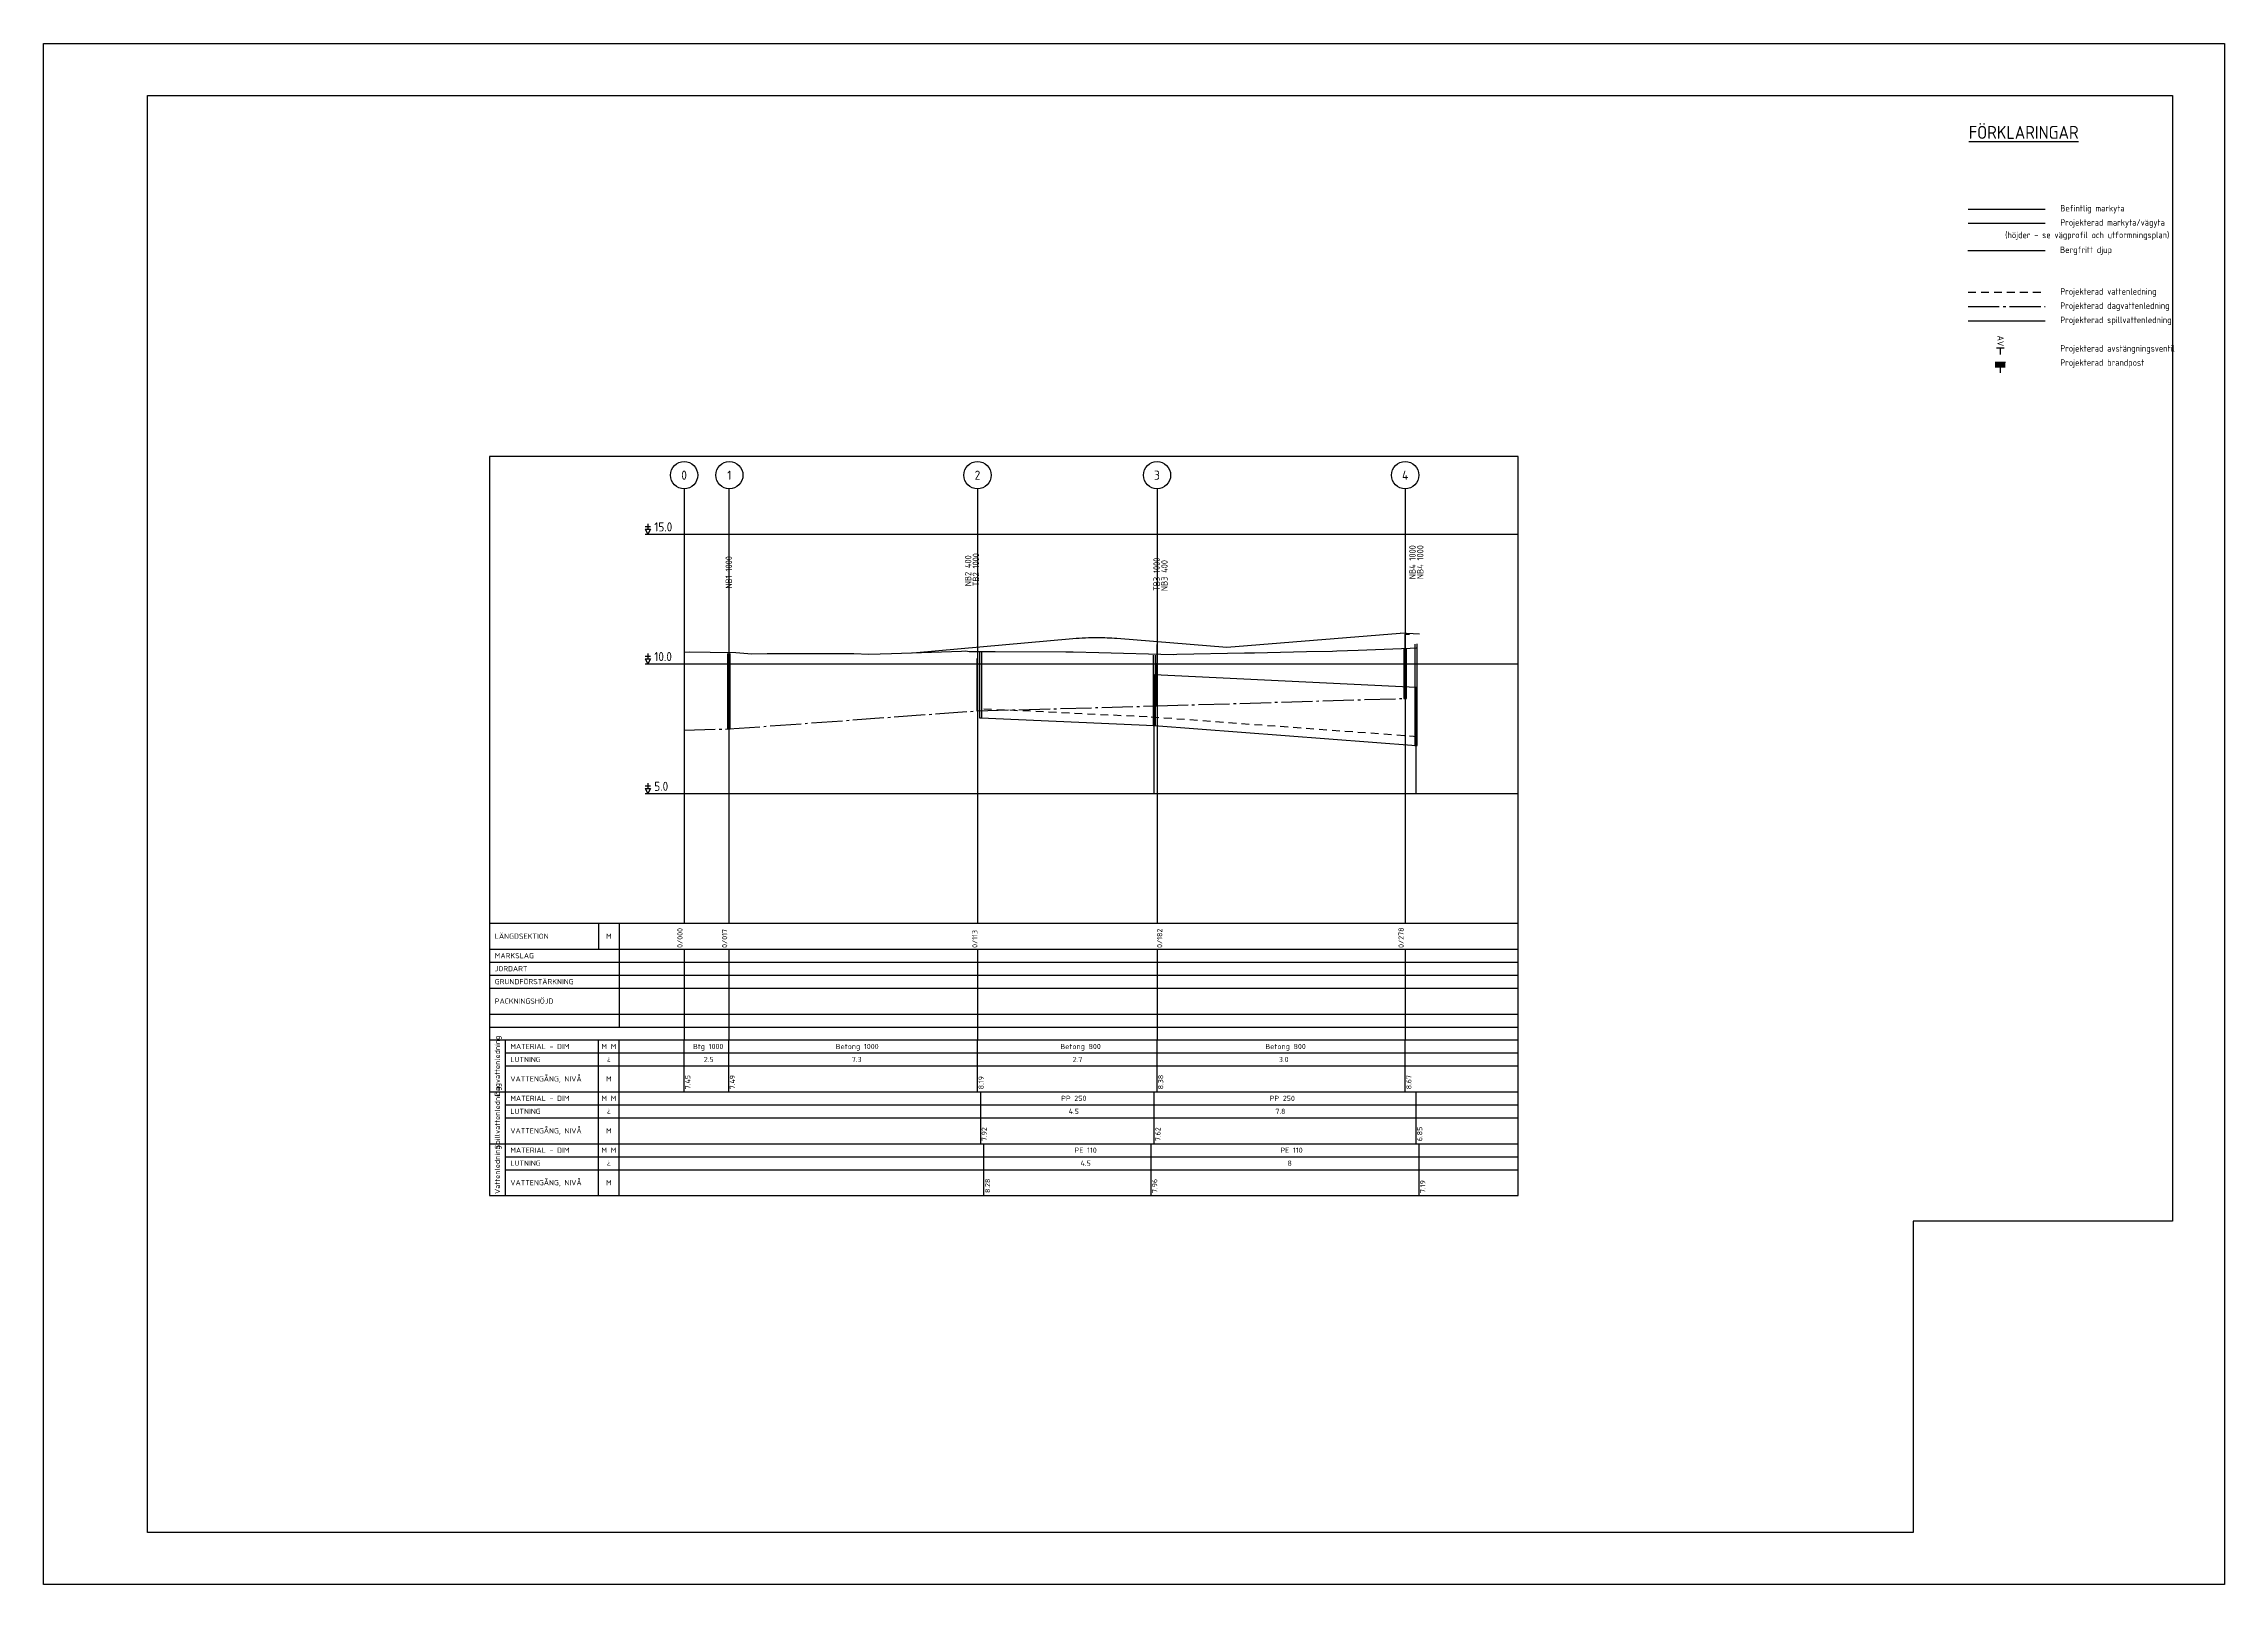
# Model space of a CAD drawing. Header units: metres. Extents: x 14120 to 17296, y 12612 to 17223.
# Drawn here: x 16455 to 17296, y 15434 to 16028 of the extents above; entities that cross this region are included whole.
import ezdxf
from ezdxf.enums import TextEntityAlignment as Align

# ---------------------------------------------------------------- set-up
doc = ezdxf.new("R2010")
doc.units = ezdxf.units.M
doc.header["$MEASUREMENT"] = 0
for name, pattern in [('BH90-PMB-DV', [16, 12, -1.5, 1, -1.5]), ('BH90-PMB-SPV', [16, 8, 8]), ('BH90-PMB-V', [6, 4, -2]), ('STRECKAD_3', [5, 3, -2])]:
    doc.linetypes.add(name, pattern=pattern)
doc.layers.get('0').update_dxf_attribs({"linetype": 'CONTINUOUS'})
doc.layers.get('DEFPOINTS').update_dxf_attribs({"color": 5, "linetype": 'CONTINUOUS'})
for name, color, linetype in [('03_T', 3, 'CONTINUOUS'), ('05_txt', 1, 'CONTINUOUS'), ('BH90-PROJEKTERAD', 7, 'BH90-BERG_FOM'), ('M-36-Vertikalgeometri', 7, 'CONTINUOUS'), ('M-368-T', 1, 'CONTINUOUS'), ('M-368A', 1, 'CONTINUOUS'), ('M-368B', 4, 'CONTINUOUS'), ('M-41-Vattenledn', 6, 'BH90-PMB-V'), ('M-412', 3, 'BH90-PMB-DV'), ('M-414', 1, 'STRECKAD_3'), ('M-46-Brunn_nb', 6, 'CONTINUOUS'), ('M-46-Brunn_tb', 6, 'CONTINUOUS'), ('M-46-Element', 4, 'CONTINUOUS'), ('M-46-MARK', 4, 'CONTINUOUS'), ('M-46-Spillvledn', 6, 'BH90-PMB-SPV'), ('M-466-x', 3, 'CONTINUOUS'), ('M-468A', 1, 'CONTINUOUS'), ('M-469-x', 3, 'CONTINUOUS')]:
    doc.layers.add(name, color=color, linetype=linetype)
doc.layers.add('Slask-ny lutning', color=5, linetype='CONTINUOUS', plot=False)
doc.styles.add('ISO', font='iso.shx')
doc.styles.add('ISO18', font='ISO3098', dxfattribs={"height": 1.8})
doc.styles.add('ISO3098', font='iso3098.shx')
doc.linetypes.add('BH90-BERG_FOM', pattern='A,1.5,[12,BH90K.SHX,S=0.3,R=0,X=0,Y=0],1.5,-0.75,3,-0.75,3,-0.75,3,-0.75,3,-0.75', length=18.75)

# ---------------------------------------------------------------- blocks, each defined once
blk = doc.blocks.new('BH90917f')
for p, q in [((2, 0), (0, 0)), ((4, -2), (4, 2))]:
    blk.add_line(p, q)
for points in [[(2, 2), (2, -2), (4, 2), (4, -2)], [(4, 2), (4, 2), (4, -2)]]:
    blk.add_solid(points)
blk = doc.blocks.new('BH90919f')
blk.add_line((1.5, 0), (-1.5, 0))

msp = doc.modelspace()

# ---------------------------------------------------------------- linework, layer by layer
at = {"layer": 'BH90-PROJEKTERAD', "color": 1, "linetype": 'BH90-BERG_FOM', "ltscale": 0.4, "flags": 128}
msp.add_lwpolyline([(17197.412, 15948.656), (17227.199, 15948.656)], dxfattribs=at)
at = {"layer": 'DEFPOINTS', "flags": 128}
for points in [[(16455.335, 15434.456), (16455.335, 16028.456), (17296.335, 16028.456), (17296.335, 15434.456)], [(16495.335, 15454.456), (16495.335, 16008.456), (17276.335, 16008.456), (17276.335, 15574.456), (17176.335, 15574.456), (17176.335, 15454.456)]]:
    msp.add_lwpolyline(points, close=True, dxfattribs=at)
at = {"layer": 'M-36-Vertikalgeometri'}
msp.add_lwpolyline([(16985.887, 15800.733), (16978.514, 15801.149)], dxfattribs=at)
at = {"layer": 'M-368-T'}
for p, q in [((16687.332, 15842.33), (16689.332, 15842.33)), ((16687.332, 15841.33), (16689.332, 15841.33)), ((16687.332, 15841.33), (16688.332, 15839.33)), ((16688.332, 15843.33), (16688.332, 15841.33)), ((16689.332, 15841.33), (16688.332, 15839.33)), ((16687.332, 15792.33), (16689.332, 15792.33)), ((16687.332, 15791.33), (16689.332, 15791.33)), ((16687.332, 15791.33), (16688.332, 15789.33)), ((16688.332, 15793.33), (16688.332, 15791.33)), ((16689.332, 15791.33), (16688.332, 15789.33)), ((16687.332, 15742.33), (16689.332, 15742.33)), ((16687.332, 15741.33), (16689.332, 15741.33)), ((16687.332, 15741.33), (16688.332, 15739.33)), ((16688.332, 15743.33), (16688.332, 15741.33)), ((16689.332, 15741.33), (16688.332, 15739.33))]:
    msp.add_line(p, q, dxfattribs=at)
at = {"layer": 'M-368A'}
msp.add_lwpolyline([(16627.332, 15584.33), (17023.967, 15584.33), (17023.967, 15869.33), (16627.332, 15869.33)], close=True, dxfattribs=at)
at = {"layer": 'M-368B'}
for p, q in [((16687.332, 15839.33), (17023.967, 15839.33)), ((16687.332, 15789.33), (17023.967, 15789.33)), ((16687.332, 15739.33), (17023.967, 15739.33))]:
    msp.add_line(p, q, dxfattribs=at)
at = {"layer": 'M-41-Vattenledn', "flags": 128}
msp.add_lwpolyline([(17209.901, 15911.171), (17209.901, 15908.548)], dxfattribs=at)
at = {"layer": 'M-412'}
msp.add_line((17197.49, 15927.119), (17227.199, 15927.119), dxfattribs=at)
for points in [[(16719.558, 15764.23), (16815.468, 15771.227)], [(16815.468, 15771.227), (16884.708, 15773.13)], [(16884.708, 15773.13), (16980.407, 15776.03)], [(16702.332, 15763.83), (16719.558, 15764.23)]]:
    msp.add_lwpolyline(points, dxfattribs=at)
at = {"layer": 'M-414'}
msp.add_line((17197.49, 15932.603), (17227.199, 15932.603), dxfattribs=at)
for points in [[(16817.948, 15772.032), (16882.396, 15768.93)], [(16882.396, 15768.93), (16985.757, 15761.33)]]:
    msp.add_lwpolyline(points, dxfattribs=at)
at = {"layer": 'M-46-Brunn_nb'}
for points in [[(16979.907, 15795.179), (16979.907, 15776.03), (16980.907, 15776.03), (16980.907, 15795.201)], [(16984.097, 15796.974), (16984.097, 15757.83), (16985.097, 15757.83), (16985.097, 15796.996)], [(16719.058, 15793.342), (16719.058, 15764.23), (16720.058, 15764.23), (16720.058, 15793.342)], [(16815.268, 15791.398), (16815.268, 15771.227), (16815.668, 15771.227), (16815.668, 15791.398)], [(16884.508, 15789.625), (16884.508, 15773.13), (16884.908, 15773.13), (16884.908, 15789.625)]]:
    msp.add_lwpolyline(points, dxfattribs=at)
at = {"layer": 'M-46-Brunn_tb'}
for points in [[(16816.208, 15794.251), (16816.208, 15768.53), (16817.208, 15768.53), (16817.208, 15794.251)], [(16883.168, 15792.723), (16883.168, 15765.53), (16884.168, 15765.53), (16884.168, 15792.723)]]:
    msp.add_lwpolyline(points, dxfattribs=at)
at = {"layer": 'M-46-Element', "color": 3}
msp.add_line((17197.49, 15959.211), (17227.199, 15959.211), dxfattribs=at)
msp.add_lwpolyline([(16790.5, 15793.648), (16852.293, 15799.124, -0.0240289), (16861.928, 15799.514, -0.0180139), (16869.154, 15799.197), (16911.633, 15795.798), (16911.633, 15795.798), (16978.514, 15801.149)], format="xyb", dxfattribs=at)
at = {"layer": 'M-46-MARK'}
msp.add_line((17197.49, 15964.695), (17227.199, 15964.695), dxfattribs=at)
at = {"layer": 'M-46-MARK', "flags": 128}
msp.add_lwpolyline([(16702.332, 15793.909), (16704.593, 15793.922), (16704.593, 15793.922), (16712.332, 15793.809), (16722.332, 15793.664), (16728.421, 15793.241), (16734.418, 15793.309), (16742.332, 15793.305), (16752.332, 15793.3), (16762.332, 15793.294), (16767.836, 15793.291), (16773.634, 15793.103), (16782.341, 15793.387), (16809.28, 15794.251), (16809.281, 15794.251), (16811.045, 15794.313), (16812.332, 15794.108), (16822.332, 15794.08), (16849.585, 15794.007), (16849.586, 15794.007), (16850.899, 15793.973), (16852.332, 15793.936), (16862.332, 15793.674), (16890.889, 15793), (16890.891, 15793), (16892.332, 15793.03), (16918.427, 15793.564), (16918.428, 15793.563), (16922.332, 15793.647), (16932.332, 15793.859), (16942.332, 15794.072), (16952.332, 15794.285), (16954.038, 15794.321), (16954.039, 15794.321), (16962.332, 15794.639), (16972.332, 15795.022), (16982.332, 15795.405), (16984.612, 15795.493), (16984.613, 15795.493), (16984.714, 15795.493)], dxfattribs=at)
at = {"layer": 'M-46-Spillvledn', "color": 6, "linetype": 'BH90-PMB-SPV'}
msp.add_line((17197.49, 15921.634), (17227.199, 15921.634), dxfattribs=at)
for points in [[(16816.708, 15768.53), (16883.668, 15765.53)], [(16883.668, 15765.53), (16984.597, 15757.83)]]:
    msp.add_lwpolyline(points, dxfattribs=at)
at = {"layer": 'M-466-x'}
for p, q in [((16702.332, 15856.83), (16702.332, 15689.33)), ((16719.558, 15856.834), (16719.558, 15689.33)), ((16815.468, 15856.83), (16815.468, 15689.33)), ((16884.708, 15856.83), (16884.708, 15689.33)), ((16980.407, 15856.83), (16980.407, 15689.33)), ((16702.332, 15624.33), (16702.332, 15644.33)), ((16719.558, 15624.33), (16719.558, 15644.33)), ((16815.468, 15624.327), (16815.468, 15644.327)), ((16884.708, 15624.33), (16884.708, 15644.33)), ((16980.427, 15624.33), (16980.427, 15644.33)), ((16816.704, 15604.327), (16816.704, 15624.327)), ((16883.668, 15604.33), (16883.668, 15624.33)), ((16984.597, 15604.33), (16984.597, 15624.33)), ((16817.948, 15584.327), (16817.948, 15604.327)), ((16882.398, 15584.33), (16882.398, 15604.33)), ((16985.757, 15584.33), (16985.757, 15604.33))]:
    msp.add_line(p, q, dxfattribs=at)
for centre in [(16702.332, 15862.08), (16719.784, 15862.08), (16815.468, 15862.08), (16884.708, 15862.08), (16980.407, 15862.08)]:
    msp.add_circle(centre, 5.25, dxfattribs=at)
at = {"layer": 'M-468A'}
for p, q in [((16627.332, 15689.33), (17023.967, 15689.33)), ((16669.332, 15689.33), (16669.332, 15679.33)), ((16677.332, 15689.33), (16677.332, 15649.33)), ((16627.332, 15679.33), (17023.967, 15679.33)), ((16627.332, 15674.33), (17023.967, 15674.33)), ((16627.332, 15669.33), (17023.967, 15669.33)), ((16627.332, 15664.33), (17023.967, 15664.33)), ((16627.332, 15654.33), (17023.967, 15654.33)), ((16627.332, 15649.33), (17023.967, 15649.33)), ((16627.332, 15644.33), (17023.967, 15644.33)), ((16633.332, 15644.33), (16633.332, 15624.33)), ((16669.332, 15624.33), (16669.332, 15644.33)), ((16677.332, 15624.33), (16677.332, 15644.33)), ((16633.332, 15639.33), (17023.967, 15639.33)), ((16633.332, 15634.33), (17023.967, 15634.33)), ((16627.332, 15624.33), (17023.967, 15624.33)), ((16633.332, 15624.33), (16633.332, 15604.33)), ((16633.332, 15619.33), (17023.967, 15619.33)), ((16669.332, 15604.33), (16669.332, 15624.33)), ((16677.332, 15604.33), (16677.332, 15624.33)), ((16633.332, 15614.33), (17023.967, 15614.33)), ((16627.332, 15604.33), (17023.967, 15604.33)), ((16633.332, 15604.33), (16633.332, 15584.33)), ((16669.332, 15584.33), (16669.332, 15604.33)), ((16677.332, 15584.33), (16677.332, 15604.33)), ((16633.332, 15599.33), (17023.967, 15599.33)), ((16633.332, 15594.33), (17023.967, 15594.33))]:
    msp.add_line(p, q, dxfattribs=at)
at = {"layer": 'M-469-x', "linetype": 'Continuous'}
for p, q in [((16702.332, 15679.33), (16702.332, 15644.33)), ((16719.558, 15679.33), (16719.558, 15644.33)), ((16815.468, 15679.327), (16815.468, 15644.327)), ((16884.708, 15679.33), (16884.708, 15644.33)), ((16980.427, 15679.33), (16980.427, 15644.33))]:
    msp.add_line(p, q, dxfattribs=at)
at = {"layer": 'Slask-ny lutning'}
for p, q in [((16884.708, 15789.33), (16884.708, 15796.83)), ((16980.407, 15789.33), (16980.407, 15800.83)), ((16980.407, 15800.83), (16982.136, 15800.821)), ((16883.668, 15739.33), (16883.668, 15785.23)), ((16883.668, 15785.23), (16984.597, 15780.33)), ((16984.597, 15739.33), (16984.597, 15780.33))]:
    msp.add_line(p, q, dxfattribs=at)

# ---------------------------------------------------------------- block references
at = {"layer": 'M-41-Vattenledn'}
ref = msp.add_blockref('BH90919f', (17209.901, 15911.171), dxfattribs=dict(at, rotation=180))
ref.add_attrib('AV', 'AV', (17208.783, 15915.923), dxfattribs={"layer": '0', "color": 1, "height": 2.5, "rotation": 270, "style": 'ISO', "flags": 8})
at = {"layer": 'M-41-Vattenledn', "rotation": 90}
msp.add_blockref('BH90917f', (17209.917, 15901.559), dxfattribs=at)

# ---------------------------------------------------------------- texts
at = {"layer": '03_T', "color": 7, "style": 'ISO'}
msp.add_text('%%UFÖRKLARINGAR', height=5, dxfattribs=at).set_placement((17197.765, 15991.745))
at = {"layer": '05_txt', "style": 'ISO'}
for s, p in [('Befintlig markyta', (17233.051, 15963.752)), ('(höjder - se vägprofil och utformningsplan)', (17211.81, 15953.451)), ('Projekterad markyta/vägyta', (17233.051, 15958.268)), ('Bergfritt djup', (17232.974, 15947.713)), ('Projekterad vattenledning', (17233.051, 15931.66)), ('Projekterad dagvattenledning', (17233.051, 15926.176)), ('Projekterad spillvattenledning', (17233.051, 15920.691)), ('Projekterad avstängningsventil', (17233.051, 15909.722)), ('Projekterad brandpost', (17233.051, 15904.238))]:
    msp.add_text(s, height=2.5, dxfattribs=at).set_placement(p)
at = {"layer": 'M-368-T', "style": 'ISO'}
for s, p in [('15.0', (16690.832, 15839.33)), ('10.0', (16690.832, 15789.33)), ('5.0', (16690.832, 15739.33))]:
    msp.add_text(s, height=3.5, dxfattribs=at).set_placement(p, align=Align.BOTTOM_LEFT)
at = {"layer": 'M-466-x', "style": 'ISO'}
for s, height, p in [('0', 3.5, (16702.332, 15862.08)), ('1', 3.5, (16719.784, 15862.08)), ('2', 3.5, (16815.468, 15862.08)), ('3', 3.5, (16884.708, 15862.08)), ('4', 3.5, (16980.407, 15862.08)), ('Btg 1000', 2, (16711.616, 15641.83)), ('Betong 1000', 2, (16769.062, 15641.83)), ('Betong 800', 2, (16855.229, 15641.83)), (' Betong 800', 2, (16933.575, 15641.83)), ('2.5', 2, (16711.821, 15636.83)), ('7.3', 2, (16768.904, 15636.83)), ('2.7', 2, (16854.057, 15636.83)), ('3.0', 2, (16933.575, 15636.83)), ('PP 250', 2, (16852.613, 15621.83)), ('4.5', 2, (16852.613, 15616.83)), (' PP 250', 2, (16932.309, 15621.83)), ('7.8', 2, (16932.309, 15616.83)), ('PE 110', 2, (16857.185, 15601.83)), (' PE 110', 2, (16935.875, 15601.83)), ('4.5', 2, (16857.185, 15596.83)), ('8', 2, (16935.875, 15596.83))]:
    msp.add_text(s, height=height, dxfattribs=at).set_placement(p, align=Align.MIDDLE_CENTER)
for s, p in [('NB1 1000', (16719.558, 15818.373)), ('NB2 400', (16811.857, 15819.27)), ('TB2 1000', (16814.857, 15819.266)), ('TB3 1000', (16884.562, 15817.459)), ('NB3 400', (16887.562, 15817.39)), ('NB4 1000', (16983.215, 15821.992)), ('NB4 1000', (16986.215, 15822.014))]:
    msp.add_text(s, height=2.5, rotation=90, dxfattribs=at).set_placement(p, align=Align.MIDDLE_LEFT)
for s, p in [('0/000', (16702.332, 15679.83)), ('0/017', (16719.558, 15679.83)), ('0/113', (16816.04, 15679.827)), ('0/182', (16887.328, 15679.83)), ('0/278', (16980.427, 15679.83))]:
    msp.add_text(s, height=2, rotation=90, dxfattribs=at).set_placement(p, align=Align.BOTTOM_LEFT)
for s, p in [('7.45', (16702.732, 15625.33)), ('7.49', (16719.958, 15625.33)), ('8.19', (16815.868, 15625.327)), ('8.38', (16885.108, 15625.33)), ('8.67', (16980.827, 15625.33)), ('7.92', (16817.104, 15605.327)), ('7.62', (16884.068, 15605.33)), ('6.85', (16984.997, 15605.33)), ('8.28', (16818.348, 15585.327)), ('7.96', (16882.798, 15585.33)), ('7.19', (16986.157, 15585.33))]:
    msp.add_text(s, height=2, rotation=90, dxfattribs=at).set_placement(p, align=Align.TOP_LEFT)
at = {"layer": 'M-468A', "style": 'ISO'}
for s, p in [('LÄNGDSEKTION', (16629.332, 15684.33)), ('MARKSLAG', (16629.332, 15676.83)), ('JORDART', (16629.332, 15671.83)), ('GRUNDFÖRSTÄRKNING', (16629.332, 15666.83)), ('PACKNINGSHÖJD', (16629.332, 15659.33)), ('MATERIAL - DIM', (16635.332, 15641.83)), ('LUTNING', (16635.332, 15636.83)), ('VATTENGÅNG, NIVÅ', (16635.332, 15629.33)), ('MATERIAL - DIM', (16635.332, 15621.83)), ('LUTNING', (16635.332, 15616.83)), ('VATTENGÅNG, NIVÅ', (16635.332, 15609.33)), ('MATERIAL - DIM', (16635.332, 15601.83)), ('LUTNING', (16635.332, 15596.83)), ('VATTENGÅNG, NIVÅ', (16635.332, 15589.33))]:
    msp.add_text(s, height=2, dxfattribs=at).set_placement(p, align=Align.MIDDLE_LEFT)
at = {"layer": 'M-468A'}
for s, style, p in [('M', 'ISO', (16673.332, 15684.33)), ('M M', 'ISO18', (16673.332, 15641.83)), ('¿', 'ISO3098', (16673.332, 15636.83)), ('M', 'ISO18', (16673.332, 15629.33)), ('M M', 'ISO18', (16673.332, 15621.83)), ('¿', 'ISO3098', (16673.332, 15616.83)), ('M', 'ISO18', (16673.332, 15609.33)), ('M M', 'ISO18', (16673.332, 15601.83)), ('¿', 'ISO3098', (16673.332, 15596.83)), ('M', 'ISO18', (16673.332, 15589.33))]:
    msp.add_text(s, height=2, dxfattribs=dict(at, style=style)).set_placement(p, align=Align.MIDDLE_CENTER)
at = {"layer": 'M-468A', "style": 'ISO'}
for s, p in [('Dagvattenledning', (16629.332, 15634.33)), ('Spillvattenledning', (16629.332, 15614.33)), ('Vattenledning', (16629.332, 15594.33))]:
    msp.add_text(s, height=2, rotation=90, dxfattribs=at).set_placement(p, align=Align.TOP_CENTER)

doc.saveas('drawing.dxf')
